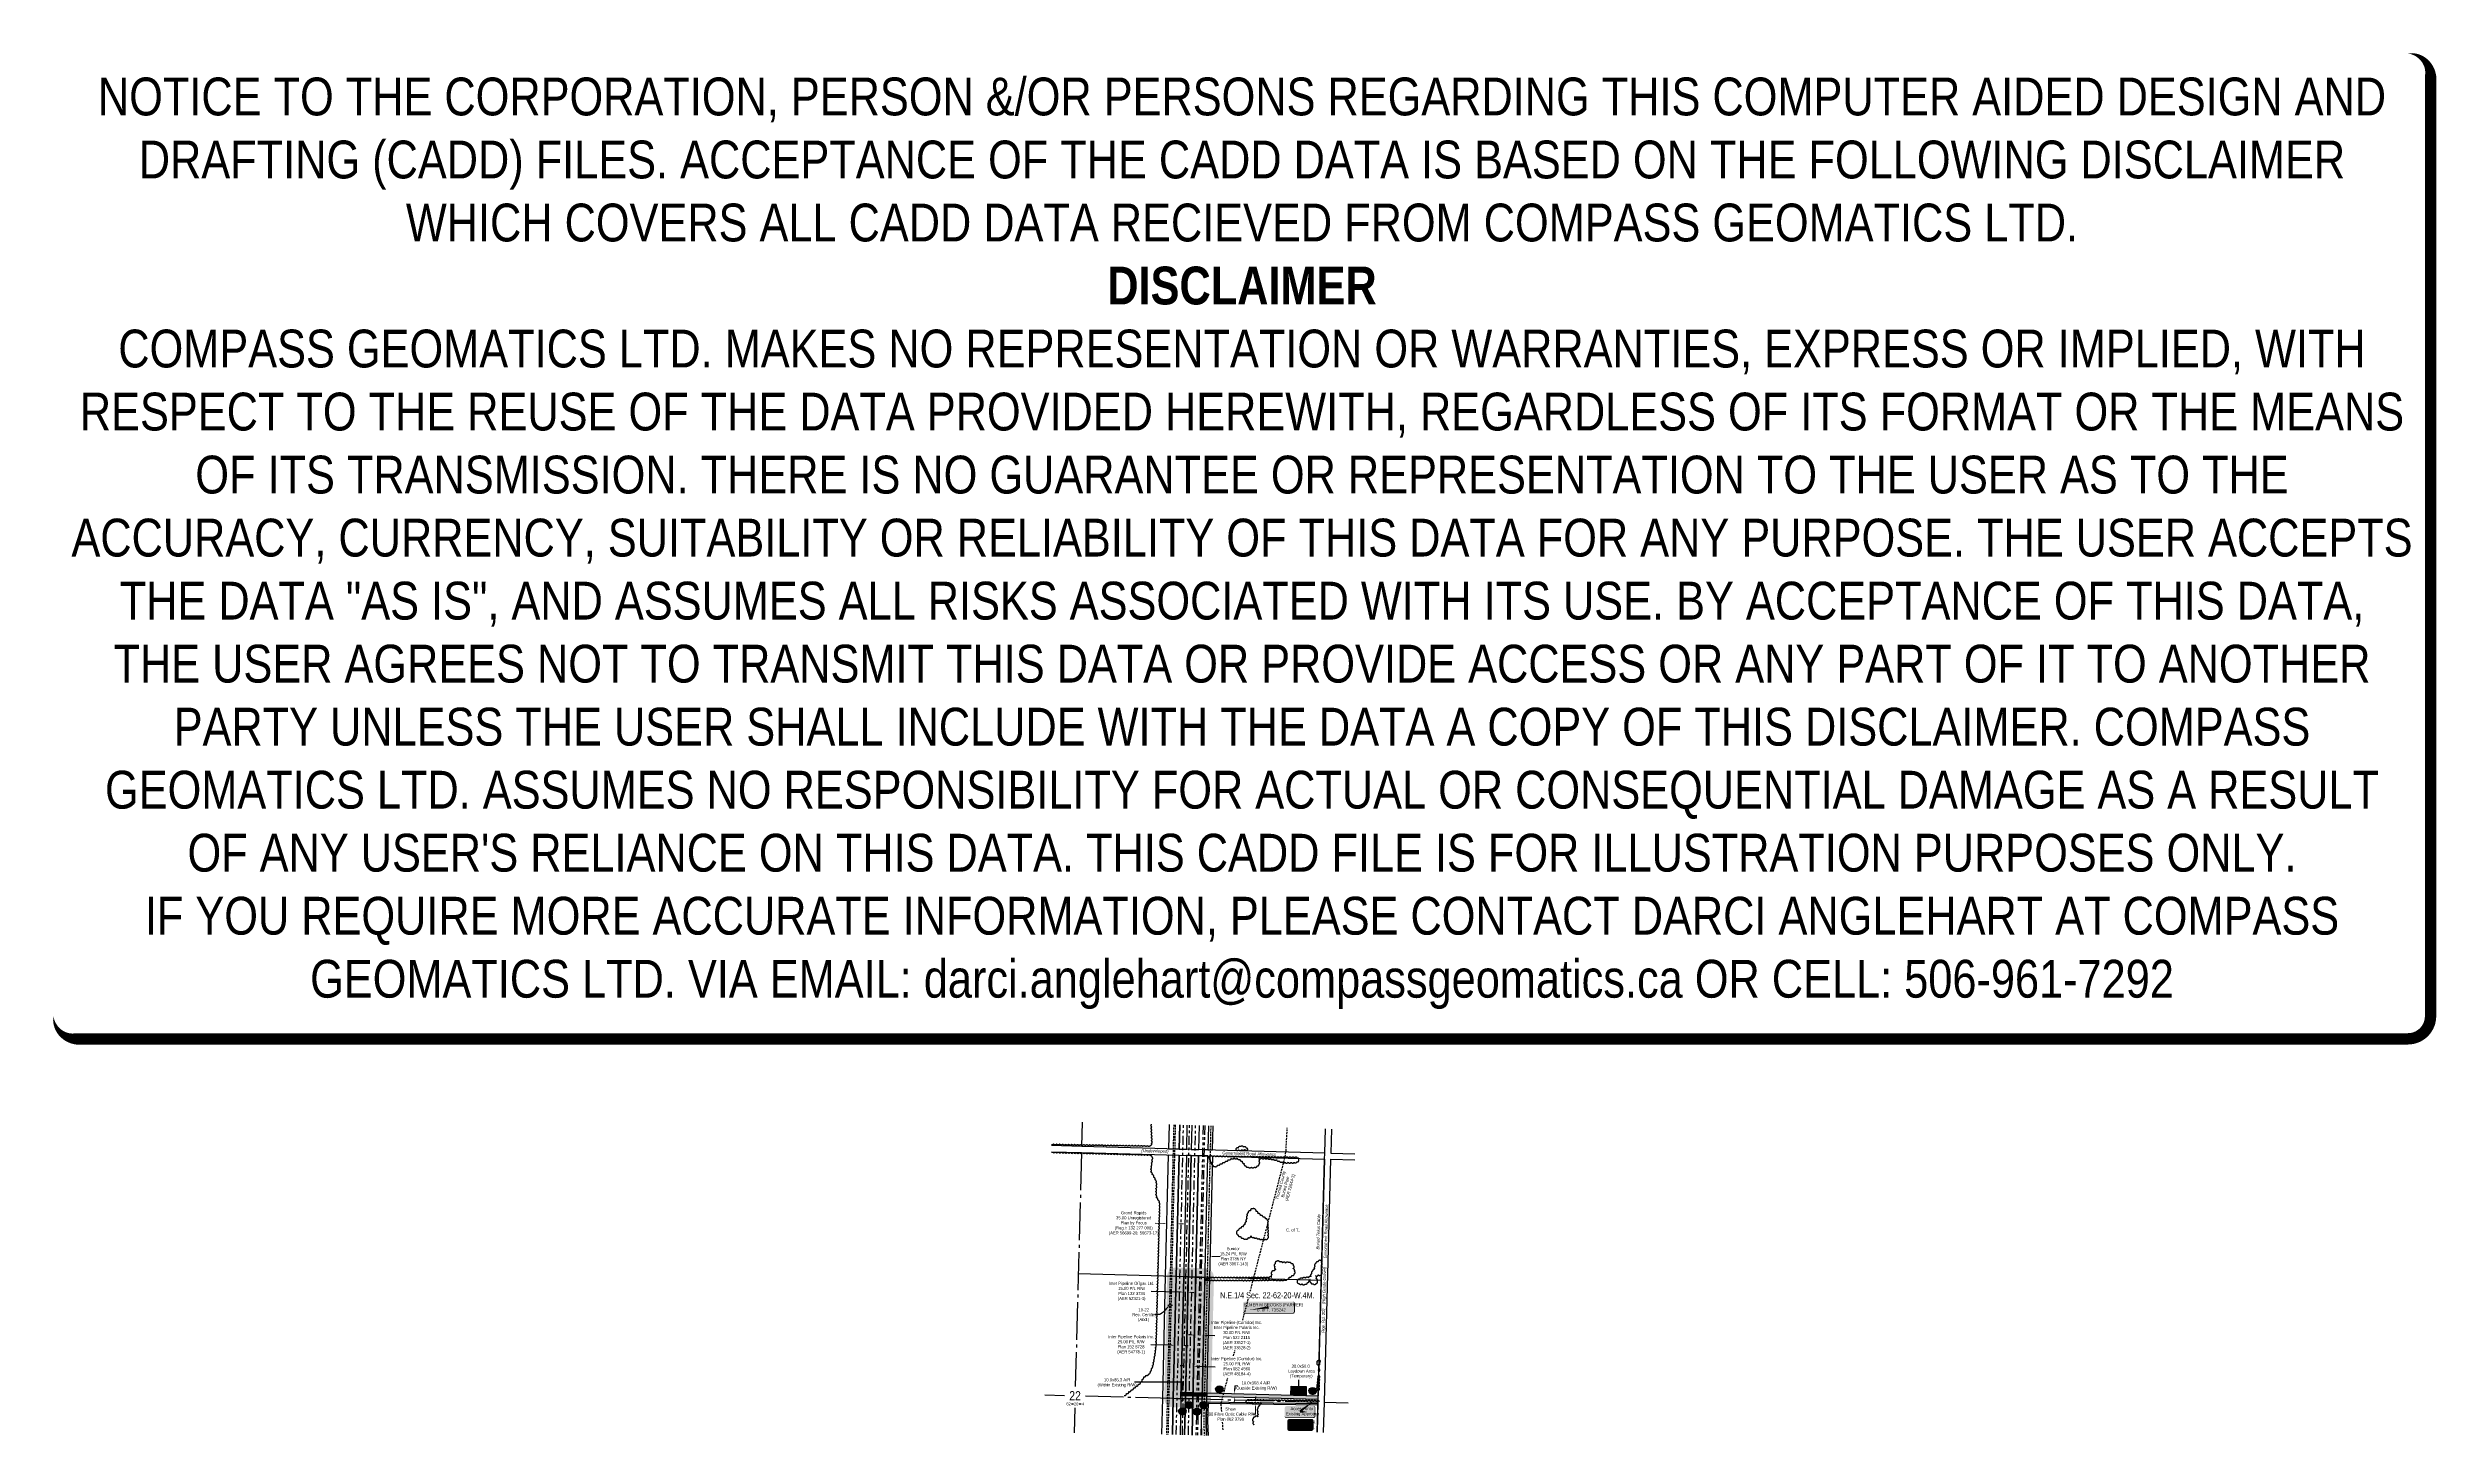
# Model space of a CAD drawing. Extents: x 372328 to 380224, y 6027017 to 6031608.
import ezdxf
from ezdxf.enums import TextEntityAlignment as Align

# ---------------------------------------------------------------- set-up
doc = ezdxf.new("R2010")
doc.units = 0
doc.header["$LTSCALE"] = 5
doc.header["$PDSIZE"] = 0.5
for name, pattern in [('0', [1, 1, 0]), ('foc-DRILLPATH', [14.75, 6, -1.75, 1.75, -1.75, 1.75, -1.75]), ('foc-QUARTERLINE', [33, 25, -3, 2, -3]), ('UG_PIPE', [1.875, 1.25, -0.625])]:
    doc.linetypes.add(name, pattern=pattern)
doc.layers.get('Defpoints').update_dxf_attribs({"color": 9})
for name, color, linetype in [('10', 1, 'Continuous'), ('9', 3, 'Continuous'), ('AS-PIPE-UG', 44, 'UG_PIPE'), ('AS-PIPE-UG-T', 44, 'Continuous'), ('AS-TELUS', 224, 'foc-TEL'), ('C-SYMBOL', 7, 'Continuous'), ('CG-NOTES', 7, 'Continuous'), ('DETAIL-T', 7, 'Continuous'), ('F-RW', 190, 'Continuous'), ('F-WS-S', 8, 'Continuous'), ('L-ROAD-T', 7, 'Continuous'), ('L-SEC', 7, 'Continuous'), ('L-SECLBL', 7, 'Continuous'), ('L-SECQ', 8, 'foc-QUARTERLINE'), ('L-TITLEDB', 4, 'Continuous'), ('L-TITLEDB-T', 4, 'Continuous'), ('P-BUFFER-H 30m', 51, 'Continuous'), ('P-CROSSINGS', 250, 'Continuous'), ('P-PDRILLPATH', 12, 'foc-DRILLPATH'), ('P-PROPOSED', 10, 'Continuous'), ('P-PROPOSED-T', 10, 'Continuous'), ('P-TEMP-BLUE', 146, 'Continuous'), ('P-TEMP-BLUE-T', 146, 'Continuous'), ('P-TEMP-H', 41, 'Continuous'), ('P-TEMP_WORKSPACE', 46, 'Continuous'), ('T-BUSH', 110, '0')]:
    doc.layers.add(name, color=color, linetype=linetype)
doc.layers.add('DISCLAIMER', color=7, linetype='Continuous', plot=False)
for name, color, linetype, lineweight in [('F-RW-T', 190, 'Continuous', 9), ('F-WS-T', 190, 'Continuous', 9), ('P-TEMP-T', 46, 'Continuous', 18), ('T-TEXT', 48, 'Continuous', 18)]:
    doc.layers.add(name, color=color, linetype=linetype, lineweight=lineweight)
for name, color, linetype, true_color in [('P-REPAIR-BLUE-H', 7, 'Continuous', 0xa0d6fd), ('P-REPAIR-BROWN-H', 7, 'Continuous', 0xe7d5cf), ('P-REPAIR-GREEN-H', 7, 'Continuous', 0xd9ffb3), ('P-REPAIR-PURPLE-H', 7, 'Continuous', 0xeeddfd), ('P-TEMP-BLUE-H', 7, 'Continuous', 0x99e6ff)]:
    doc.layers.add(name, color=color, linetype=linetype, true_color=true_color)
doc.styles.add('175L', font='ARIALN.TTF', dxfattribs={"height": 20})
doc.styles.add('80', font='ARIALN.TTF', dxfattribs={"height": 10})
doc.styles.add('80CG', font='ARIALN.TTF', dxfattribs={"height": 10})
doc.styles.add('80L', font='ARIALN.TTF', dxfattribs={"height": 10})
doc.styles.add('80LS', font='ARIALNI.TTF', dxfattribs={"height": 10})
doc.styles.add('Crossing', font='ARIALN.TTF', dxfattribs={"height": 10})
doc.styles.add('foc-LtypeFont', font='ARIALN.TTF', dxfattribs={"height": 7.35})
doc.styles.add('SIMPLEX', font='ARIALN.TTF')
doc.linetypes.add('foc-TEL', pattern='A,2,-1,["T",foc-LtypeFont,S=0.2,R=0,X=-0.425,Y=-0.75],-1.24,8', length=12.24)
doc.linetypes.add('foc-TEL-NOLINE', pattern='A,0,-2,["T",foc-LtypeFont,S=0.2,R=0,X=-0.425,Y=-0.75],-10.24', length=12.24)
doc.dimstyles.new('Compass 5 000', dxfattribs={"dimscale": 5, "dimtxt": 9, "dimasz": 2, "dimexe": 0.2, "dimexo": 0.0625, "dimgap": 0.5, "dimtad": 0, "dimtih": 1, "dimtoh": 1, "dimzin": 0, "dimdsep": 46, "dimtxsty": '80CG', "dimcen": 0.1, "dimse1": 1, "dimse2": 1, "dimclrd": 256, "dimclrt": 256, "dimaunit": 1, "dimadec": 4, "dimazin": 0, "dimtfac": 0.06, "dimtofl": 0, "dimtmove": 0, "dimatfit": 1, "dimfxl": 0.2, "dimtolj": 1, "dimtzin": 0, "dimlwd": -1, "dimarcsym": 0})

# ---------------------------------------------------------------- blocks, each defined once
blk = doc.blocks.new('L-SECLBL')
at = {"layer": '9', "color": 7}
for p, q in [((-5.1, -27.8), (-12.3, -27.8)), ((20.7, -27.8), (13.5, -27.8))]:
    blk.add_line(p, q, dxfattribs=at)
at = {"layer": '10', "color": 2, "style": 'SIMPLEX'}
blk.add_attdef('SEC', text='', height=30, dxfattribs=at).set_placement((0, 0), align=Align.MIDDLE)
at = {"layer": '10', "color": 5, "style": '80L'}
blk.add_attdef('TWP', text='', height=9.5, dxfattribs=at).set_placement((-14.4, -27.4), align=Align.MIDDLE_RIGHT)
blk.add_attdef('RGE', text='', height=9.5, dxfattribs=at).set_placement((3.6, -27.4), align=Align.MIDDLE_CENTER)
blk.add_attdef('MER', text='', height=9.5, dxfattribs=at).set_placement((23.2, -27.4), align=Align.MIDDLE_LEFT)
blk = doc.blocks.new('*U423')
h = blk.add_hatch(color=59)
edge = h.paths.add_edge_path()
edge.add_line((-79, -20), (79, -20))
edge.add_arc((79, -14), 6, 270, 360)
edge.add_line((85, -14), (85, 12.5))
edge.add_arc((79, 12.5), 6, 0, 90)
edge.add_line((79, 18.5), (-79, 18.5))
edge.add_arc((-79, 12.5), 6, 90, 180)
edge.add_line((-85, 12.5), (-85, -14))
edge.add_arc((-79, -14), 6, 180, 270)
at = {"color": 1, "flags": 128}
blk.add_lwpolyline([(-79, -20, 3, 3, 0), (79, -20, 3, 3, 0.414214), (85, -14, 3, 3, 0), (85, 12.5, 3, 0, 0.414214), (79, 18.5, 0, 0, 0), (-79, 18.5, 0, 0, 0.414214), (-85, 12.5, 0, 0, 0), (-85, -14, 0, 3, 0.414214)], format="xyseb", close=True, dxfattribs=at)
blk.add_lwpolyline([(-66.8, -9.3, 0, 7.5, 0), (0, 0, 0, 0, 0)], format="xyseb", dxfattribs=at)
at = {"color": 1, "style": '80'}
blk.add_attdef('ENTER_TEXT_001', (-36, -5), '', height=10, dxfattribs=at)
blk = doc.blocks.new('*D424')
at = {"layer": 'Defpoints', "color": 0, "transparency": 16777216}
for p in [(376300.8, 6027123.3), (376300.9, 6027128.3), (376320.9, 6027123)]:
    blk.add_point(p, dxfattribs=at)
at = {"layer": 'F-RW-T', "transparency": 16777216}
for p, q in [((376321.1, 6027138), (376321.3, 6027148)), ((376320.4, 6027090), (376310.4, 6027090)), ((376320.8, 6027113), (376320.4, 6027090))]:
    blk.add_line(p, q, dxfattribs=at)
for points in [[(376319.5, 6027138), (376322.8, 6027138), (376321, 6027128)], [(376319.1, 6027113), (376322.4, 6027113), (376320.9, 6027123)]]:
    blk.add_solid(points, dxfattribs=at)
at = {"layer": 'F-RW-T', "transparency": 16777216, "insert": (376238.2, 6027090), "char_height": 10, "attachment_point": 5, "style": '80CG'}
blk.add_mtext('\\A1;Shaw\\P5.00 Fibre Optic Cable R/W\\PPlan 002 3799', dxfattribs=at)
blk = doc.blocks.new('*D425')
at = {"layer": 'Defpoints', "color": 0, "transparency": 16777216}
for p in [(376093.3, 6027334.1), (376118.3, 6027333.5), (376091.3, 6027248.8)]:
    blk.add_point(p, dxfattribs=at)
at = {"layer": 'P-PROPOSED-T', "color": 240, "transparency": 16777216}
for p, q in [((376081.3, 6027249.1), (376071.3, 6027249.3)), ((376126.3, 6027248), (376187.1, 6027246.6))]:
    blk.add_line(p, q, dxfattribs=at)
for points in [[(376081.4, 6027250.7), (376081.3, 6027247.4), (376091.3, 6027248.8)], [(376126.3, 6027249.7), (376126.3, 6027246.4), (376116.3, 6027248.3)]]:
    blk.add_solid(points, dxfattribs=at)
at = {"layer": 'P-PROPOSED-T', "color": 240, "transparency": 16777216, "insert": (376258.9, 6027246.6), "char_height": 10, "attachment_point": 5, "style": '80CG'}
blk.add_mtext('\\A1;Inter Pipeline (Corridor) Inc.\\P25.00 P/L R/W\\PPlan 082 4560\\P(AER 48184-4)', dxfattribs=at)
blk = doc.blocks.new('*D426')
at = {"layer": 'Defpoints', "color": 0, "transparency": 16777216}
for p in [(376128.5, 6027769.6), (376158.5, 6027768.9), (376148.7, 6027350.6)]:
    blk.add_point(p, dxfattribs=at)
at = {"layer": 'P-PROPOSED-T', "color": 240, "transparency": 16777216}
for p, q in [((376108.7, 6027351.5), (376098.7, 6027351.7)), ((376158.7, 6027350.3), (376186.5, 6027349.7))]:
    blk.add_line(p, q, dxfattribs=at)
for points in [[(376108.8, 6027353.2), (376108.7, 6027349.8), (376118.7, 6027351.3)], [(376158.7, 6027352), (376158.7, 6027348.7), (376148.7, 6027350.6)]]:
    blk.add_solid(points, dxfattribs=at)
at = {"layer": 'P-PROPOSED-T', "color": 240, "transparency": 16777216, "insert": (376258.3, 6027349.7), "char_height": 10, "attachment_point": 5, "style": '80CG'}
blk.add_mtext('\\A1;Inter Pipeline (Corridor) Inc.\\PInter Pipeline Polaris Inc.\\P30.00 P/L R/W\\PPlan 022 2115\\P(AER 33527-1)\\P(AER 33528-2)', dxfattribs=at)
blk = doc.blocks.new('*D427')
at = {"layer": 'Defpoints', "color": 0, "transparency": 16777216}
for p in [(376156.8, 6027693.8), (376171.8, 6027693.4), (376169.8, 6027611.3)]:
    blk.add_point(p, dxfattribs=at)
at = {"layer": 'F-RW-T', "transparency": 16777216}
for p, q in [((376144.8, 6027611.8), (376134.8, 6027612.1)), ((376179.8, 6027611), (376204, 6027610.4))]:
    blk.add_line(p, q, dxfattribs=at)
for points in [[(376144.9, 6027613.5), (376144.8, 6027610.2), (376154.8, 6027611.6)], [(376179.9, 6027612.7), (376179.8, 6027609.3), (376169.8, 6027611.3)]]:
    blk.add_solid(points, dxfattribs=at)
at = {"layer": 'F-RW-T', "transparency": 16777216, "insert": (376247.2, 6027610.4), "char_height": 10, "width": 482.032, "attachment_point": 5, "style": '80CG'}
blk.add_mtext('\\A1;Suncor\\P15.24 P/L R/W\\PPlan 3786 NY\\P(AER 3907-143)', dxfattribs=at)
blk = doc.blocks.new('*D428')
at = {"layer": 'Defpoints', "color": 0, "transparency": 16777216}
for p in [(376054.3, 6027375.9), (376079.3, 6027375.3), (376052.9, 6027317.4)]:
    blk.add_point(p, dxfattribs=at)
at = {"layer": 'P-PROPOSED-T', "color": 240, "transparency": 16777216}
for p, q in [((376042.9, 6027317.6), (375974.1, 6027319.3)), ((376087.9, 6027316.6), (376097.9, 6027316.3))]:
    blk.add_line(p, q, dxfattribs=at)
for points in [[(376043, 6027319.3), (376042.9, 6027316), (376052.9, 6027317.4)], [(376087.9, 6027318.2), (376087.9, 6027314.9), (376077.9, 6027316.8)]]:
    blk.add_solid(points, dxfattribs=at)
at = {"layer": 'P-PROPOSED-T', "color": 240, "transparency": 16777216, "insert": (375909.3, 6027319.3), "char_height": 10, "attachment_point": 5, "style": '80CG'}
blk.add_mtext('\\A1;Inter Pipeline Polaris Inc.\\P25.00 P/L R/W\\PPlan 152 5728\\P(AER 54778-1)', dxfattribs=at)
blk = doc.blocks.new('*D429')
at = {"layer": 'Defpoints', "color": 0, "transparency": 16777216}
for p in [(376082.1, 6027493.2), (376080.9, 6027443.5), (376095.9, 6027443.2)]:
    blk.add_point(p, dxfattribs=at)
at = {"layer": 'P-PROPOSED-T', "color": 240, "transparency": 16777216}
for p, q in [((376072.1, 6027493.4), (375975.6, 6027495.7)), ((376107, 6027492.6), (376117, 6027492.4))]:
    blk.add_line(p, q, dxfattribs=at)
for points in [[(376072.1, 6027495.1), (376072, 6027491.8), (376082.1, 6027493.2)], [(376107.1, 6027494.3), (376107, 6027491), (376097, 6027492.9)]]:
    blk.add_solid(points, dxfattribs=at)
at = {"layer": 'P-PROPOSED-T', "color": 240, "transparency": 16777216, "insert": (375911, 6027495.7), "char_height": 10, "attachment_point": 5, "style": '80CG'}
blk.add_mtext('\\A1;Inter Pipeline Offgas Ltd.\\P15.00 P/L R/W\\PPlan 132 3734\\P(AER 52321-3)', dxfattribs=at)
blk = doc.blocks.new('*D430')
at = {"layer": 'Defpoints', "color": 0, "transparency": 16777216}
for p in [(376027.4, 6027719.9), (376026, 6027659), (376060.9, 6027658.2)]:
    blk.add_point(p, dxfattribs=at)
at = {"layer": 'F-RW-T', "transparency": 16777216}
for p, q in [((376017.4, 6027720.1), (375988.4, 6027720.8)), ((376072.4, 6027718.8), (376082.4, 6027718.6))]:
    blk.add_line(p, q, dxfattribs=at)
for points in [[(376017.4, 6027721.8), (376017.3, 6027718.5), (376027.4, 6027719.9)], [(376072.4, 6027720.5), (376072.3, 6027717.2), (376062.4, 6027719.1)]]:
    blk.add_solid(points, dxfattribs=at)
at = {"layer": 'F-RW-T', "transparency": 16777216, "insert": (375917.8, 6027720.8), "char_height": 10, "attachment_point": 5, "style": '80CG'}
blk.add_mtext('\\A1;Grand Rapids\\P35.00 Unregistered\\PPlan by Focus\\P(Reg.# 132 277 008)\\P(AER 56699-20, 56673-17)', dxfattribs=at)
blk = doc.blocks.new('GABD')
for p, q in [((-0.8, 0), (-1.6, 0)), ((0, 0.8), (0, 1.6)), ((1.6, 0), (0.8, 0)), ((0, -0.8), (0, -1.6))]:
    blk.add_line(p, q)
blk.add_circle((0, 0), 0.8)
blk = doc.blocks.new('*U435')
h = blk.add_hatch(color=254)
edge = h.paths.add_edge_path()
edge.add_line((-36.5, -20), (36.5, -20))
edge.add_arc((36.5, -14), 6, 270, 360)
edge.add_line((42.5, -14), (42.5, 12.5))
edge.add_arc((36.5, 12.5), 6, 0, 90)
edge.add_line((36.5, 18.5), (-36.5, 18.5))
edge.add_arc((-36.5, 12.5), 6, 90, 180)
edge.add_line((-42.5, 12.5), (-42.5, -14))
edge.add_arc((-36.5, -14), 6, 180, 270)
at = {"color": 1, "flags": 128}
blk.add_lwpolyline([(-36.5, -20, 3, 3, 0), (36.5, -20, 3, 3, 0.414214), (42.5, -14, 3, 3, 0), (42.5, 12.5, 3, 0, 0.414214), (36.5, 18.5, 0, 0, 0), (-36.5, 18.5, 0, 0, 0.414214), (-42.5, 12.5, 0, 0, 0), (-42.5, -14, 0, 3, 0.414214)], format="xyseb", close=True, dxfattribs=at)
blk.add_lwpolyline([(-36.7, -3.2, 0, 10, 0), (0, 0, 5, 5, 0)], format="xyseb", dxfattribs=at)
at = {"color": 1, "style": '80'}
blk.add_attdef('ENTER_TEXT_001', (-36, -5), '', height=10, dxfattribs=at)
blk = doc.blocks.new('*U436')
h = blk.add_hatch(color=255)
edge = h.paths.add_edge_path()
edge.add_line((-44, -20), (44, -20))
edge.add_arc((44, -14), 6, 270, 360)
edge.add_line((50, -14), (50, 12.5))
edge.add_arc((44, 12.5), 6, 0, 90)
edge.add_line((44, 18.5), (-44, 18.5))
edge.add_arc((-44, 12.5), 6, 90, 180)
edge.add_line((-50, 12.5), (-50, -14))
edge.add_arc((-44, -14), 6, 180, 270)
at = {"color": 1, "flags": 128}
blk.add_lwpolyline([(-44, -20, 3, 3, 0), (44, -20, 3, 3, 0.414214), (50, -14, 3, 3, 0), (50, 12.5, 3, 0, 0.414214), (44, 18.5, 0, 0, 0), (-44, 18.5, 0, 0, 0.414214), (-50, 12.5, 0, 0, 0), (-50, -14, 0, 3, 0.414214)], format="xyseb", close=True, dxfattribs=at)
for points in [[(60.1, 46.5, 0, 7.5, 0), (0, 0, 0, 0, 0)], [(26, -1.6, 0, 7.5, 0), (0, 0, 0, 0, 0)]]:
    blk.add_lwpolyline(points, format="xyseb", dxfattribs=at)
at = {"color": 1, "style": '80'}
blk.add_attdef('ENTER_TEXT_001', (-26.8, -4.9), '', height=10, dxfattribs=at)
blk = doc.blocks.new('*D437')
at = {"layer": 'Defpoints', "color": 0, "transparency": 16777216}
for p in [(376251.3, 6027156.9), (376359.4, 6027144), (376359.6, 6027154)]:
    blk.add_point(p, dxfattribs=at)
at = {"layer": 'P-TEMP-T', "transparency": 16777216}
for p, q in [((376250.7, 6027136.9), (376250.5, 6027126.9)), ((376251.5, 6027166.9), (376252, 6027183)), ((376252, 6027183), (376262, 6027183))]:
    blk.add_line(p, q, dxfattribs=at)
for points in [[(376249.1, 6027136.9), (376252.4, 6027136.8), (376251, 6027146.9)], [(376249.9, 6027166.9), (376253.2, 6027166.8), (376251.3, 6027156.9)]]:
    blk.add_solid(points, dxfattribs=at)
at = {"layer": 'P-TEMP-T', "transparency": 16777216, "insert": (376321.7, 6027183), "char_height": 10, "attachment_point": 5, "style": '80CG'}
blk.add_mtext('\\A1;10.0x368.4 A/R\\P(Outside Existing R/W)', dxfattribs=at)
blk = doc.blocks.new('xing2')
h = blk.add_hatch(color=50)
h.dxf.hatch_style = 1
edge = h.paths.add_edge_path()
edge.add_ellipse((0, 0), major_axis=(-12.5, 0), ratio=0.816297, start_angle=0, end_angle=360)
h = blk.add_hatch(color=250)
h.dxf.hatch_style = 1
edge = h.paths.add_edge_path()
edge.add_ellipse((0, -2), major_axis=(-12.5, 0), ratio=0.816297, start_angle=0, end_angle=180)
edge.add_line((12.5, -2), (12.5, 0))
edge.add_ellipse((0, 0), major_axis=(-12.5, 0), ratio=0.816297, start_angle=0, end_angle=180, ccw=False)
edge.add_line((-12.5, 0), (-12.5, -2))
at = {"color": 250}
blk.add_ellipse((0, 0), major_axis=(-12.5, 0), ratio=0.816297, dxfattribs=at)
blk.add_ellipse((0, -2), major_axis=(-12.5, 0), ratio=0.816297, start_param=0, end_param=3.141593, dxfattribs=at)
at = {"color": 250, "style": 'Crossing'}
blk.add_attdef('CROSSING', text='', height=9, dxfattribs=at).set_placement((0.1, 0), align=Align.MIDDLE_CENTER)
at = {"color": 250, "style": 'Crossing', "flags": 1}
for tag, p in [('DESCRIPTION', (0.1, -25.8)), ('LOCATION', (0.1, -39.3)), ('DWG_REF', (0.1, -52.8)), ('OWNER', (0.1, -12.5))]:
    blk.add_attdef(tag, text='', height=9, dxfattribs=at).set_placement(p, align=Align.MIDDLE_CENTER)
blk = doc.blocks.new('Disclaimer_Legal')
at = {"layer": 'DISCLAIMER', "color": 254, "flags": 128}
blk.add_lwpolyline([(-3612.9, -1104.6, 37.5, 37.5, 0), (4096.1, -1104.6, 37.5, 37.5, 0.414214), (4171.1, -1029.6, 37.5, 37.5, 0), (4171.1, 2078.7, 37.5, 0, 0.414214), (4096.1, 2153.7, 0, 0, 0), (-3612.9, 2153.7, 0, 0, 0.414214), (-3687.9, 2078.7, 0, 0, 0), (-3687.9, -1029.6, 0, 37.5, 0.414214)], format="xyseb", close=True, dxfattribs=at)
at = {"layer": 'DISCLAIMER', "color": 254, "insert": (241.6, 533.9), "char_height": 125, "width": 7717.568, "attachment_point": 5, "style": '80'}
blk.add_mtext('NOTICE TO THE CORPORATION, PERSON &/OR PERSONS REGARDING THIS COMPUTER AIDED DESIGN AND DRAFTING (CADD) FILES. ACCEPTANCE OF THE CADD DATA IS BASED ON THE FOLLOWING DISCLAIMER WHICH COVERS ALL CADD DATA RECIEVED FROM COMPASS GEOMATICS LTD.\\P{\\fArial Narrow|b1|i0|c0|p34;DISCLAIMER}\\PCOMPASS GEOMATICS LTD. MAKES NO REPRESENTATION OR WARRANTIES, EXPRESS OR IMPLIED, WITH RESPECT TO THE REUSE OF THE DATA PROVIDED HEREWITH, REGARDLESS OF ITS FORMAT OR THE MEANS OF ITS TRANSMISSION. THERE IS NO GUARANTEE OR REPRESENTATION TO THE USER AS TO THE ACCURACY, CURRENCY, SUITABILITY OR RELIABILITY OF THIS DATA FOR ANY PURPOSE. THE USER ACCEPTS THE DATA "AS IS", AND ASSUMES ALL RISKS ASSOCIATED WITH ITS USE. BY ACCEPTANCE OF THIS DATA, THE USER AGREES NOT TO TRANSMIT THIS DATA OR PROVIDE ACCESS OR ANY PART OF IT TO ANOTHER PARTY UNLESS THE USER SHALL INCLUDE WITH THE DATA A COPY OF THIS DISCLAIMER. COMPASS GEOMATICS LTD. ASSUMES NO RESPONSIBILITY FOR ACTUAL OR CONSEQUENTIAL DAMAGE AS A RESULT OF ANY USER\'S RELIANCE ON THIS DATA. THIS CADD FILE IS FOR ILLUSTRATION PURPOSES ONLY.\\PIF YOU REQUIRE MORE ACCURATE INFORMATION, PLEASE CONTACT DARCI ANGLEHART AT COMPASS GEOMATICS LTD. VIA EMAIL: darci.anglehart@compassgeomatics.ca OR CELL: 506-961-7292', dxfattribs=at)

msp = doc.modelspace()

# ---------------------------------------------------------------- hatches: boundary and pattern name
at = {"layer": 'P-BUFFER-H 30m'}
h = msp.add_hatch(color=256, dxfattribs=at)
h.dxf.hatch_style = 1
edge = h.paths.add_edge_path()
edge.add_line((376142.949, 6027109.729), (376048.012, 6027112.247))
edge.add_arc((376048.807, 6027142.227), 29.99, 178.6538183, 268.4810511, ccw=False)
edge.add_line((376018.825, 6027142.931), (376028.28, 6027545.289))
edge.add_arc((376058.262, 6027544.584), 29.99, 88.4659978, 178.6538183, ccw=False)
edge.add_line((376059.065, 6027574.564), (376154.001, 6027572.022))
edge.add_arc((376153.198, 6027542.042), 29.99, -1.3460826, 88.4659978, ccw=False)
edge.add_line((376183.18, 6027541.337), (376173.726, 6027139.005))
edge.add_arc((376143.744, 6027139.709), 29.99, 268.4810511, 358.6539174, ccw=False)
at = {"layer": 'P-REPAIR-BLUE-H'}
h = msp.add_hatch(color=256, dxfattribs=at)
h.dxf.hatch_style = 1
h.paths.add_polyline_path([(376123.218, 6027542.845), (376153.198, 6027542.042), (376143.744, 6027139.709), (376113.764, 6027140.504)])
at = {"layer": 'P-REPAIR-BROWN-H'}
h = msp.add_hatch(color=256, dxfattribs=at)
h.dxf.hatch_style = 1
h.paths.add_polyline_path([(376073.79, 6027141.564), (376083.245, 6027543.915), (376058.262, 6027544.584), (376048.807, 6027142.227)])
at = {"layer": 'P-REPAIR-GREEN-H'}
h = msp.add_hatch(color=256, dxfattribs=at)
h.dxf.hatch_style = 1
h.paths.add_polyline_path([(376088.781, 6027141.167), (376098.235, 6027543.514), (376083.245, 6027543.915), (376073.79, 6027141.564)])
at = {"layer": 'P-REPAIR-PURPLE-H'}
h = msp.add_hatch(color=256, dxfattribs=at)
h.dxf.hatch_style = 1
h.paths.add_polyline_path([(376123.218, 6027542.845), (376113.764, 6027140.504), (376088.781, 6027141.167), (376098.235, 6027543.514)])
at = {"layer": 'P-TEMP-BLUE-H'}
msp.add_hatch(color=256, dxfattribs=at).paths.add_polyline_path([(376074.025, 6027151.558), (376159.22, 6027149.299), (376159.455, 6027159.293), (376074.26, 6027161.552)])
at = {"layer": 'P-TEMP-H'}
h = msp.add_hatch(color=256, dxfattribs=at)
h.dxf.hatch_style = 1
h.paths.add_polyline_path([(376159.22, 6027149.299), (376527.314, 6027139.538), (376527.579, 6027149.532), (376159.455, 6027159.293)])
h = msp.add_hatch(color=256, dxfattribs=at)
h.dxf.hatch_style = 1
h.paths.add_polyline_path([(376438.434, 6027181.896), (376488.401, 6027180.572), (376487.606, 6027150.592), (376437.639, 6027151.917)])

# ---------------------------------------------------------------- linework, layer by layer
at = {"layer": 'AS-PIPE-UG', "flags": 128}
for points in [[(376050.198, 6028046.503), (376047.709, 6027946.534), (376028.816, 6027142.579), (376026.223, 6027022.833)], [(376055.195, 6028046.379), (376052.706, 6027946.413), (376033.813, 6027142.467), (376031.22, 6027022.701)], [(376172.644, 6028043.193), (376170.748, 6027963.384), (376170.007, 6027943.285), (376151.128, 6027139.919), (376149.533, 6027066.239), (376150.85, 6027019.548)], [(376303.339, 6027496.17), (376418.613, 6027939.943), (376421.314, 6027956.406), (376425.546, 6028036.342)], [(376278.417, 6027400.227), (376296.379, 6027469.375)], [(376247.768, 6027282.239), (376252.631, 6027300.957)], [(376208.896, 6027098.334), (376206.848, 6027124.708), (376228.996, 6027209.969)], [(376213.589, 6027037.895), (376211.641, 6027062.98)]]:
    msp.add_lwpolyline(points, dxfattribs=at)
at = {"layer": 'AS-TELUS', "linetype": 'foc-TEL-NOLINE', "flags": 128}
msp.add_lwpolyline([(376524.312, 6027029.703), (376548.917, 6027932.939), (376549.465, 6027953.042), (376551.641, 6028032.913)], dxfattribs=at)
at = {"layer": 'F-RW', "flags": 128}
for points in [[(376035.209, 6028046.957), (376033.321, 6027967.089), (376068.298, 6027966.152), (376070.185, 6028046.006)], [(376070.185, 6028046.006), (376068.298, 6027966.152), (376093.281, 6027965.471), (376095.168, 6028045.326)], [(376110.068, 6028044.921), (376108.17, 6027965.066), (376093.281, 6027965.471), (376095.168, 6028045.326)], [(376110.068, 6028044.921), (376108.17, 6027965.066), (376133.153, 6027964.385), (376135.05, 6028044.242)], [(376165.03, 6028043.426), (376163.132, 6027963.568), (376133.153, 6027964.385), (376135.05, 6028044.242)], [(376165.03, 6028043.426), (376163.132, 6027963.568), (376178.602, 6027963.147), (376180.499, 6028043.007)], [(376011.233, 6027023.228), (376013.825, 6027142.918), (376023.283, 6027545.406), (376032.72, 6027946.984), (376032.721, 6027947.003), (376067.696, 6027946.05), (376058.262, 6027544.584), (376048.805, 6027142.128), (376046.21, 6027022.306)], [(376046.21, 6027022.306), (376048.805, 6027142.128), (376067.696, 6027946.05), (376092.679, 6027945.369), (376073.79, 6027141.564), (376071.194, 6027021.648)], [(376086.184, 6027021.253), (376088.784, 6027141.327), (376107.669, 6027944.961), (376092.679, 6027945.369), (376073.79, 6027141.564), (376071.194, 6027021.648)], [(376111.168, 6027020.594), (376113.77, 6027140.763), (376132.652, 6027944.28), (376107.669, 6027944.961), (376088.784, 6027141.327), (376086.184, 6027021.253)], [(376141.148, 6027019.804), (376143.752, 6027140.086), (376162.631, 6027943.464), (376132.652, 6027944.28), (376113.77, 6027140.763), (376111.168, 6027020.594)], [(376143.464, 6027019.743), (376142.153, 6027066.215), (376143.752, 6027140.086), (376162.631, 6027943.464), (376177.861, 6027943.049), (376158.985, 6027139.305), (376158.782, 6027130.432), (376157.393, 6027066.265), (376158.716, 6027019.354)], [(376158.716, 6027019.354), (376157.393, 6027066.265), (376158.782, 6027130.432), (376526.572, 6027124.876), (376526.435, 6027119.88), (376163.672, 6027125.361), (376162.393, 6027066.281), (376163.712, 6027019.495)]]:
    msp.add_lwpolyline(points, dxfattribs=at)
at = {"layer": 'L-SEC', "flags": 128}
for points in [[(376549.465, 6027953.042), (376551.641, 6028032.913)], [(376571.744, 6028032.367), (376569.569, 6027952.535)], [(375645.711, 6027957.527), (375745.644, 6027954.825)], [(375746.189, 6027974.929), (375646.251, 6027977.631)], [(375745.644, 6027954.825), (376548.917, 6027932.939)], [(376549.465, 6027953.042), (375746.189, 6027974.929)], [(376548.917, 6027932.939), (376527.049, 6027129.545)], [(376569.021, 6027932.431), (376547.153, 6027129.014)], [(376569.021, 6027932.431), (376648.864, 6027930.416)], [(376569.569, 6027952.535), (376649.412, 6027950.52)], [(376527.049, 6027129.545), (376524.312, 6027029.703)], [(376547.153, 6027129.014), (376544.416, 6027029.173)]]:
    msp.add_lwpolyline(points, dxfattribs=at)
at = {"layer": 'L-SECQ', "flags": 128}
for points in [[(375746.189, 6027974.929), (375748.354, 6028054.757)], [(375745.644, 6027954.825), (375724.855, 6027180.819)], [(375624.123, 6027153.488), (375689.565, 6027151.753)], [(375758.801, 6027149.917), (376527.049, 6027129.545)], [(375722.977, 6027110.867), (375720.735, 6027027.4)], [(376547.153, 6027129.014), (376626.981, 6027126.907)]]:
    msp.add_lwpolyline(points, dxfattribs=at)
at = {"layer": 'L-TITLEDB', "flags": 128}
msp.add_lwpolyline([(376538.003, 6027531.737), (375734.86, 6027553.245)], dxfattribs=at)
at = {"layer": 'P-PDRILLPATH', "flags": 128}
for points in [[(376058.702, 6027021.977), (376061.3, 6027141.947), (376070.75, 6027544.078), (376080.183, 6027945.513), (376082.582, 6028045.501)], [(376078.689, 6027021.45), (376081.288, 6027141.496), (376090.738, 6027543.608), (376100.171, 6027945.044), (376102.57, 6028045.021)], [(376098.676, 6027020.923), (376101.277, 6027141.045), (376110.726, 6027543.138), (376120.159, 6027944.574), (376122.558, 6028044.541)], [(376147.54, 6028043.842), (376145.643, 6027963.994), (376145.142, 6027943.887), (376135.709, 6027542.453), (376126.254, 6027140.104), (376123.659, 6027020.265)], [(376152.537, 6028043.723), (376150.64, 6027963.872), (376150.139, 6027943.766), (376140.706, 6027542.336), (376131.251, 6027139.991), (376128.656, 6027020.133)]]:
    msp.add_lwpolyline(points, dxfattribs=at)
at = {"layer": 'P-PROPOSED', "flags": 128}
for points in [[(376073.79, 6027141.564), (376083.245, 6027543.915), (376058.262, 6027544.584), (376048.807, 6027142.227)], [(376088.781, 6027141.167), (376098.235, 6027543.514), (376083.245, 6027543.915), (376073.79, 6027141.564)], [(376123.218, 6027542.845), (376113.764, 6027140.504), (376088.781, 6027141.167), (376098.235, 6027543.514)]]:
    msp.add_lwpolyline(points, close=True, dxfattribs=at)
msp.add_lwpolyline([(376123.218, 6027542.845), (376153.198, 6027542.042), (376143.744, 6027139.709), (376113.764, 6027140.504), (376123.218, 6027542.845)], dxfattribs=at)
at = {"layer": 'P-TEMP-BLUE'}
msp.add_lwpolyline([(376074.025, 6027151.558), (376159.22, 6027149.299), (376159.455, 6027159.293), (376074.26, 6027161.552)], close=True, dxfattribs=at)
at = {"layer": 'P-TEMP-BLUE-T'}
for p, q in [((375920.844, 6027196.857), (376080.159, 6027196.857)), ((376078.689, 6027141.434), (376078.424, 6027131.441)), ((376079.484, 6027171.414), (376080.159, 6027196.857))]:
    msp.add_line(p, q, dxfattribs=at)
for points in [[(376077.024, 6027141.478), (376080.355, 6027141.39), (376078.954, 6027151.428)], [(376077.819, 6027171.458), (376081.15, 6027171.37), (376079.219, 6027161.421)]]:
    msp.add_solid(points, dxfattribs=at)
at = {"layer": 'P-TEMP_WORKSPACE'}
for points in [[(376159.22, 6027149.299), (376527.314, 6027139.538), (376527.579, 6027149.532), (376159.455, 6027159.293)], [(376438.434, 6027181.896), (376488.401, 6027180.572), (376487.606, 6027150.592), (376437.639, 6027151.917)]]:
    msp.add_lwpolyline(points, close=True, dxfattribs=at)
at = {"layer": 'T-BUSH', "flags": 128}
for points in [[(375975.812, 6028048.572, -0.21683645), (375973.417, 6028044.121, -0.52056705), (375973.808, 6028034.132, -0.52056705), (375974.199, 6028024.143, -0.52056705), (375974.59, 6028014.153, -0.52056705), (375974.981, 6028004.164, -0.52056705), (375975.372, 6027994.175, -0.52056705), (375975.763, 6027984.186, -0.52056705), (375972.887, 6027977.39, -0.52056705), (375962.891, 6027977.552, -0.52056705), (375952.896, 6027977.714, -0.52056705), (375942.9, 6027977.876, -0.52056705), (375932.905, 6027978.038, -0.52056705), (375922.909, 6027978.2, -0.52056705), (375912.914, 6027978.362, -0.52056705), (375902.918, 6027978.524, -0.52056705), (375892.923, 6027978.686, -0.52056705), (375882.927, 6027978.848, -0.52056705), (375872.932, 6027979.01, -0.52056705), (375862.936, 6027979.172, -0.52056705), (375852.941, 6027979.334, -0.52056705), (375842.945, 6027979.496, -0.52056705), (375832.95, 6027979.658, -0.52056705), (375822.955, 6027979.82, -0.52056705), (375812.959, 6027979.982, -0.52056705), (375802.964, 6027980.144, -0.52056705), (375792.968, 6027980.306, -0.52056705), (375782.973, 6027980.468, -0.52056705), (375772.977, 6027980.63, -0.52056705), (375762.982, 6027980.792, -0.52056705), (375752.986, 6027980.954, -0.52056705), (375742.991, 6027981.116, -0.52056705), (375732.995, 6027981.278, -0.52056705), (375723, 6027981.44, -0.52056705), (375713.004, 6027981.602, -0.52056705), (375703.009, 6027981.765, -0.52056705), (375693.013, 6027981.927, -0.52056705), (375683.018, 6027982.089, -0.52056705), (375673.022, 6027982.251, -0.52056705), (375663.027, 6027982.413, -0.52056705), (375653.031, 6027982.575, -0.31963631), (375646.323, 6027980.315, -0.31963631)], [(375886.644, 6027151.682, 0.52056705), (375894.47, 6027157.902, 0.52056705), (375902.296, 6027164.122, 0.52056705), (375910.122, 6027170.342, 0.52056705), (375917.948, 6027176.562, 0.52056705), (375925.774, 6027182.782, 0.52056705), (375933.6, 6027189.002, 0.52056705), (375940.874, 6027195.687, 0.52056705), (375945.683, 6027204.452, 0.52056705), (375950.491, 6027213.216, 0.52056705), (375958.798, 6027218.395, 0.52056705), (375967.678, 6027222.986, 0.52056705), (375972.557, 6027231.179, 0.52056705), (375976.192, 6027240.492, 0.52056705), (375979.735, 6027249.83, 0.52056705), (375981.551, 6027259.661, 0.52056705), (375983.367, 6027269.491, 0.52056705), (375985.183, 6027279.322, 0.52056705), (375986.998, 6027289.152, 0.52056705), (375988.204, 6027299.072, 0.52056705), (375989.262, 6027309.012, 0.52056705), (375990.32, 6027318.953, 0.52056705), (375990.762, 6027328.934, 0.52056705), (375991.014, 6027338.928, 0.52056705), (375991.266, 6027348.921, 0.52056705), (375991.518, 6027358.915, 0.52056705), (375991.77, 6027368.908, 0.52056705), (375992.022, 6027378.902, 0.52056705), (375992.274, 6027388.896, 0.52056705), (375992.526, 6027398.889, 0.52056705), (375992.778, 6027408.883, 0.52056705), (375993.03, 6027418.877, 0.52056705), (375993.282, 6027428.87, 0.52056705), (375993.534, 6027438.864, 0.52056705), (375993.786, 6027448.857, 0.52056705), (375994.038, 6027458.851, 0.52056705), (375994.29, 6027468.845, 0.52056705), (375994.542, 6027478.838, 0.52056705), (375994.794, 6027488.832, 0.52056705), (375995.046, 6027498.826, 0.52056705), (375995.298, 6027508.819, 0.52056705), (375995.549, 6027518.813, 0.52056705), (375995.801, 6027528.806, 0.52056705), (375996.053, 6027538.8, 0.52056705), (375996.305, 6027548.794, 0.52056705), (375996.557, 6027558.787, 0.52056705), (375996.809, 6027568.781, 0.52056705), (375997.061, 6027578.775, 0.52056705), (375997.313, 6027588.768, 0.52056705), (375997.565, 6027598.762, 0.52056705), (375997.817, 6027608.755, 0.52056705), (375998.069, 6027618.749, 0.52056705), (375998.321, 6027628.743, 0.52056705), (375998.573, 6027638.736, 0.52056705), (375998.825, 6027648.73, 0.52056705), (375999.077, 6027658.724, 0.52056705), (375999.329, 6027668.717, 0.52056705), (375999.581, 6027678.711, 0.52056705), (375999.833, 6027688.704, 0.52056705), (376000.085, 6027698.698, 0.52056705), (376000.337, 6027708.692, 0.52056705), (376000.589, 6027718.685, 0.52056705), (376000.841, 6027728.679, 0.52056705), (376001.093, 6027738.673, 0.52056705), (376001.345, 6027748.666, 0.52056705), (376001.597, 6027758.66, 0.52056705), (376001.849, 6027768.653, 0.52056705), (376002.101, 6027778.647, 0.52056705), (376002.353, 6027788.641, 0.52056705), (375997.512, 6027797.208, 0.52056705), (375992.106, 6027805.618, 0.52056705), (375990.705, 6027815.139, 0.52056705), (375990.998, 6027825.132, 0.52056705), (375991.291, 6027835.124, 0.52056705), (375991.584, 6027845.117, 0.52056705), (375991.877, 6027855.109, 0.52056705), (375988.676, 6027864.247, 0.52056705), (375983.805, 6027872.977, 0.52056705), (375978.934, 6027881.707, 0.52056705), (375974.063, 6027890.437, 0.52056705), (375973.959, 6027900.106, 0.52056705), (375975.156, 6027910.031, 0.52056705), (375976.352, 6027919.956, 0.52056705), (375977.549, 6027929.881, 0.52056705), (375978.745, 6027939.806, 0.52056705), (375973.497, 6027944.165, 0.52056705), (375963.504, 6027944.427, 0.52056705), (375953.51, 6027944.688, 0.52056705), (375943.517, 6027944.95, 0.52056705), (375933.524, 6027945.211, 0.52056705), (375923.53, 6027945.473, 0.52056705), (375913.537, 6027945.734, 0.52056705), (375903.543, 6027945.996, 0.52056705), (375893.55, 6027946.257, 0.52056705), (375883.557, 6027946.519, 0.52056705), (375873.563, 6027946.78, 0.52056705), (375863.57, 6027947.042, 0.52056705), (375853.576, 6027947.303, 0.52056705), (375843.583, 6027947.565, 0.52056705), (375833.59, 6027947.826, 0.52056705), (375823.596, 6027948.088, 0.52056705), (375813.603, 6027948.349, 0.52056705), (375803.61, 6027948.61, 0.52056705), (375793.616, 6027948.872, 0.52056705), (375783.623, 6027949.133, 0.52056705), (375773.629, 6027949.395, 0.52056705), (375763.636, 6027949.656, 0.52056705), (375753.643, 6027949.918, 0.52056705), (375743.649, 6027950.179, 0.52056705), (375733.656, 6027950.441, 0.52056705), (375723.663, 6027950.702, 0.52056705), (375713.669, 6027950.964, 0.52056705), (375703.676, 6027951.225, 0.52056705), (375693.682, 6027951.487, 0.52056705), (375683.689, 6027951.748, 0.52056705), (375673.696, 6027952.01, 0.52056705), (375663.702, 6027952.271, 0.52056705), (375653.709, 6027952.533, 0.3931518), (375645.63, 6027954.483, 0.3931518)], [(376532.027, 6027131.551, 0.52056705), (376522.031, 6027131.683, 0.52056705), (376512.035, 6027131.815, 0.52056705), (376502.039, 6027131.948, 0.52056705), (376492.044, 6027132.08, 0.52056705), (376482.048, 6027132.212, 0.52056705), (376472.052, 6027132.344, 0.52056705), (376462.056, 6027132.476, 0.52056705), (376452.06, 6027132.608, 0.52056705), (376442.064, 6027132.74, 0.52056705), (376432.068, 6027132.873, 0.52056705), (376422.072, 6027133.005, 0.52056705), (376412.076, 6027133.137, 0.52056705), (376402.08, 6027133.269, 0.52056705), (376392.084, 6027133.401, 0.52056705), (376382.088, 6027133.533, 0.52056705), (376372.092, 6027133.666, 0.52056705), (376362.096, 6027133.798, 0.52056705), (376352.101, 6027133.93, 0.52056705), (376342.105, 6027134.062, 0.52056705), (376332.109, 6027134.194, 0.52056705), (376322.113, 6027134.326, 0.52056705), (376312.117, 6027134.459, 0.52056705), (376302.121, 6027134.591, 0.52056705), (376292.125, 6027134.723, 0.52056705), (376288.921, 6027130.206, 0.52056705), (376298.911, 6027129.836, 0.52056705), (376308.904, 6027129.584, 0.52056705), (376318.899, 6027129.399, 0.52056705), (376328.894, 6027129.214, 0.52056705), (376338.889, 6027129.029, 0.52056705), (376340.541, 6027124.738, 0.52056705), (376334.589, 6027116.707, 0.52056705), (376328.636, 6027108.675, 0.52056705), (376328.729, 6027099.003, 0.52056705), (376329.804, 6027089.064, 0.52056705), (376328.084, 6027081.286, 0.52056705), (376318.195, 6027079.821, 0.52056705), (376312.65, 6027074.609, 0.52056705), (376313.993, 6027064.76, 0.52056705), (376315.266, 6027054.78, 0.52056705)]]:
    msp.add_lwpolyline(points, format="xyb", dxfattribs=at)
for points in [[(376167.079, 6027940.438, 0.52056705), (376171.194, 6027931.327, 0.52056705), (376175.308, 6027922.216, 0.52056705), (376179.423, 6027913.106, 0.52056705), (376186.456, 6027908.544, 0.52056705), (376195.364, 6027913.079, 0.52056705), (376204.273, 6027917.615, 0.52056705), (376213.182, 6027922.15, 0.52056705), (376222.091, 6027926.685, 0.52056705), (376230.999, 6027931.221, 0.52056705), (376240.04, 6027935.335, 0.52056705), (376249.947, 6027936.668, 0.52056705), (376259.837, 6027935.928, 0.52056705), (376268.865, 6027932.386, 0.52056705), (376276.864, 6027926.389, 0.52056705), (376282.767, 6027918.342, 0.52056705), (376288.588, 6027910.215, 0.52056705), (376296.869, 6027906.825, 0.52056705), (376306.865, 6027906.74, 0.52056705), (376316.862, 6027906.655, 0.52056705), (376326.066, 6027910.269, 0.52056705), (376332.378, 6027916.72, 0.52056705), (376331.67, 6027925.955, 0.52056705), (376331.69, 6027935.076, 0.52056705), (376340.235, 6027936.773, 0.52056705), (376350.224, 6027936.382, 0.52056705), (376360.213, 6027935.985, 0.52056705), (376370.106, 6027934.546, 0.52056705), (376379.998, 6027933.108, 0.52056705), (376389.75, 6027931.188, 0.52056705), (376398.852, 6027927.055, 0.52056705), (376408.361, 6027924.148, 0.52056705), (376418.163, 6027922.33, 0.52056705), (376428.16, 6027922.33, 0.52056705), (376438.156, 6027922.33, 0.52056705), (376448.153, 6027922.33, 0.52056705), (376457.565, 6027923.616, 0.52056705), (376464.126, 6027931.158, 0.52056705), (376459.49, 6027936.367, 0.52056705), (376449.494, 6027936.508, 0.52056705), (376439.498, 6027936.649, 0.52056705), (376429.503, 6027936.79, 0.52056705), (376419.507, 6027936.931, 0.52056705), (376409.511, 6027937.072, 0.52056705), (376399.515, 6027937.213, 0.52056705), (376389.519, 6027937.354, 0.52056705), (376379.524, 6027937.495, 0.52056705), (376369.528, 6027937.636, 0.52056705), (376359.532, 6027937.777, 0.52056705), (376349.536, 6027937.918, 0.52056705), (376339.54, 6027938.059, 0.52056705), (376329.545, 6027938.199, 0.52056705), (376319.549, 6027938.34, 0.52056705), (376309.553, 6027938.481, 0.52056705), (376299.557, 6027938.622, 0.52056705), (376289.561, 6027938.763, 0.52056705), (376279.566, 6027938.904, 0.52056705), (376269.57, 6027939.045, 0.52056705), (376259.574, 6027939.186, 0.52056705), (376249.578, 6027939.327, 0.52056705), (376239.582, 6027939.468, 0.52056705), (376229.587, 6027939.609, 0.52056705), (376219.591, 6027939.75, 0.52056705), (376209.595, 6027939.891, 0.52056705), (376199.599, 6027940.032, 0.52056705), (376189.603, 6027940.173, 0.52056705), (376179.607, 6027940.314, 0.52056705)], [(376255.182, 6027964.802, 0.52056705), (376265.13, 6027963.807, 0.52056705), (376275.042, 6027964.2, 0.52056705), (376284.947, 6027965.207, 0.52056705), (376294.923, 6027964.551, 0.52056705), (376290.487, 6027968.875, 0.52056705), (376281.356, 6027972.834, 0.52056705), (376271.792, 6027974.122, 0.52056705), (376262.925, 6027969.506, 0.52056705)], [(376311.057, 6027768.745, 0.52056705), (376303.601, 6027762.085, 0.52056705), (376296.145, 6027755.426, 0.52056705), (376293.708, 6027746.015, 0.52056705), (376292.34, 6027736.121, 0.52056705), (376290.824, 6027726.356, 0.52056705), (376286.489, 6027717.355, 0.52056705), (376280.491, 6027709.691, 0.52056705), (376272.307, 6027703.949, 0.52056705), (376264.746, 6027697.521, 0.52056705), (376258.224, 6027689.945, 0.52056705), (376263.037, 6027682.62, 0.52056705), (376271.385, 6027677.121, 0.52056705), (376279.733, 6027671.621, 0.52056705), (376288.321, 6027669.165, 0.52056705), (376297.264, 6027673.588, 0.52056705), (376305.667, 6027678.769, 0.52056705), (376314.703, 6027674.491, 0.52056705), (376323.375, 6027672.938, 0.52056705), (376332.61, 6027670.689, 0.52056705), (376342.11, 6027668.482, 0.52056705), (376352.106, 6027668.398, 0.52056705), (376361.245, 6027671.137, 0.52056705), (376361.022, 6027681.131, 0.52056705), (376360.799, 6027691.126, 0.52056705), (376360.575, 6027701.12, 0.52056705), (376360.352, 6027711.114, 0.52056705), (376360.129, 6027721.109, 0.52056705), (376359.906, 6027731.103, 0.52056705), (376353.877, 6027735.545, 0.52056705), (376345.638, 6027740.944, 0.52056705), (376337.245, 6027746.372, 0.52056705), (376329.432, 6027752.411, 0.52056705), (376322.899, 6027759.854, 0.52056705)], [(376155.868, 6027534.001, 0.52056705), (376165.865, 6027533.967, 0.52056705), (376175.862, 6027533.933, 0.52056705), (376185.859, 6027533.899, 0.52056705), (376195.855, 6027533.866, 0.52056705), (376205.852, 6027533.832, 0.52056705), (376215.849, 6027533.798, 0.52056705), (376225.845, 6027533.765, 0.52056705), (376235.842, 6027533.731, 0.52056705), (376245.839, 6027533.697, 0.52056705), (376255.836, 6027533.664, 0.52056705), (376265.832, 6027533.63, 0.52056705), (376275.829, 6027533.596, 0.52056705), (376285.826, 6027533.562, 0.52056705), (376295.823, 6027533.529, 0.52056705), (376305.818, 6027533.649, 0.52056705), (376315.814, 6027533.818, 0.52056705), (376325.809, 6027533.987, 0.52056705), (376335.805, 6027534.156, 0.52056705), (376345.8, 6027534.325, 0.52056705), (376355.795, 6027534.494, 0.52056705), (376365.791, 6027534.663, 0.52056705), (376375.786, 6027534.832, 0.52056705), (376385.776, 6027534.528, 0.52056705), (376395.764, 6027534.119, 0.52056705), (376405.753, 6027533.71, 0.52056705), (376415.723, 6027534.275, 0.52056705), (376425.456, 6027535.534, 0.52056705), (376432.165, 6027542.945, 0.52056705), (376440.561, 6027548.102, 0.52056705), (376448.672, 6027553.341, 0.52056705), (376449.696, 6027562.586, 0.52056705), (376444.576, 6027570.73, 0.52056705), (376446.696, 6027580.379, 0.52056705), (376439.264, 6027587.064, 0.52056705), (376429.94, 6027590.568, 0.52056705), (376420.255, 6027589.179, 0.52056705), (376410.523, 6027589.955, 0.52056705), (376400.792, 6027592.244, 0.52056705), (376391.375, 6027595.05, 0.52056705), (376385.857, 6027587.278, 0.52056705), (376384.152, 6027577.559, 0.52056705), (376387.742, 6027568.602, 0.52056705), (376382.977, 6027563.001, 0.52056705), (376373.792, 6027559.351, 0.52056705), (376374.941, 6027550.661, 0.52056705), (376373.462, 6027542.336, 0.52056705), (376364.184, 6027539.683, 0.52056705), (376354.228, 6027539.206, 0.52056705), (376344.232, 6027539.193, 0.52056705), (376334.235, 6027539.18, 0.52056705), (376324.238, 6027539.167, 0.52056705), (376314.241, 6027539.154, 0.52056705), (376304.245, 6027539.141, 0.52056705), (376294.248, 6027539.128, 0.52056705), (376284.251, 6027539.115, 0.52056705), (376274.254, 6027539.102, 0.52056705), (376264.257, 6027539.089, 0.52056705), (376254.261, 6027539.076, 0.52056705), (376244.264, 6027539.063, 0.52056705), (376234.267, 6027539.051, 0.52056705), (376224.27, 6027539.038, 0.52056705), (376214.273, 6027539.025, 0.52056705), (376204.277, 6027539.012, 0.52056705), (376194.28, 6027538.999, 0.52056705), (376184.283, 6027538.986, 0.52056705), (376174.286, 6027538.973, 0.52056705), (376164.626, 6027536.842, 0.52056705)], [(376458.075, 6027528.288, 0.52056705), (376464.48, 6027521.933, 0.52056705), (376474.264, 6027520.389, 0.52056705), (376484.22, 6027519.496, 0.52056705), (376492.267, 6027524.542, 0.52056705), (376497.441, 6027533.096, 0.52056705), (376501.34, 6027535.39, 0.52056705), (376502.754, 6027525.494, 0.52056705), (376511.179, 6027520.767, 0.52056705), (376520.639, 6027521.13, 0.52056705), (376525.094, 6027529.394, 0.52056705), (376520.93, 6027537.488, 0.52056705), (376519.172, 6027547.329, 0.52056705), (376528.35, 6027550.221, 0.52056705), (376538.208, 6027551.426, 0.52056705), (376538.6, 6027561.081, 0.52056705), (376538.642, 6027571.077, 0.52056705), (376538.684, 6027581.074, 0.52056705), (376538.726, 6027591.071, 0.52056705), (376536.433, 6027597.38, 0.52056705), (376527.192, 6027593.623, 0.52056705), (376519.954, 6027587.916, 0.52056705), (376517.076, 6027578.637, 0.52056705), (376517.206, 6027568.888, 0.52056705), (376509.343, 6027562.714, 0.52056705), (376506.259, 6027553.88, 0.52056705), (376503.719, 6027544.222, 0.52056705), (376495.474, 6027540.651, 0.52056705), (376485.618, 6027539.026, 0.52056705), (376475.664, 6027538.108, 0.52056705), (376466.085, 6027535.527, 0.52056705)], [(376529.341, 6027168.122, 0.52056705), (376529.581, 6027178.116, 0.52056705), (376529.82, 6027188.11, 0.52056705), (376530.06, 6027198.104, 0.52056705), (376530.3, 6027208.098, 0.52056705), (376530.539, 6027218.092, 0.52056705), (376528.005, 6027209.693, 0.52056705), (376527.453, 6027199.711, 0.52056705), (376526.902, 6027189.73, 0.52056705), (376524.513, 6027180.18, 0.52056705), (376526.26, 6027170.337, 0.52056705)], [(376531.525, 6027269.166, -0.52056705), (376531.141, 6027259.177, -0.52056705), (376528.77, 6027250.64, -0.52056705), (376525.025, 6027258.565, -0.52056705)], [(376531.193, 6027240.359, 0.52056705), (376530.433, 6027230.391, 0.52056705)]]:
    msp.add_lwpolyline(points, format="xyb", close=True, dxfattribs=at)

# ---------------------------------------------------------------- block references
msp.add_blockref('Disclaimer_Legal', (376034.312, 6029435.235))
ref = msp.add_blockref('*U436', (376467.349, 6027098.084), dxfattribs=dict(xscale=0.9993710988800047, yscale=0.9993710988800047, zscale=0.9993710988800047))
ref.add_attrib('ENTER_TEXT_001', 'Access onto', (376436.383, 6027102.885), dxfattribs={"color": 1, "height": 9.99371, "style": '80'})
ref.add_attrib('ENTER_TEXT_002', 'Existing Approach', (376421.15, 6027086.229), dxfattribs={"color": 1, "height": 9.99371, "style": '80'})
at = {"layer": 'CG-NOTES'}
ref = msp.add_blockref('*U423', (376364.356, 6027443.041), dxfattribs=dict(at, xscale=0.9996799999999999, yscale=0.9996799999999999, zscale=0.9996799999999999))
ref.add_attrib('ENTER_TEXT_001', 'ELMER M BROOKS (FARMER)', (376282.496, 6027446.459), dxfattribs={"layer": '0', "color": 1, "height": 9.9968, "style": '80'})
ref.add_attrib('ENTER_TEXT_002', 'C. of T. 73S242', (376324.277, 6027429.62), dxfattribs={"layer": '0', "color": 1, "height": 9.9968, "style": '80'})
at = {"layer": 'DETAIL-T'}
ref = msp.add_blockref('*U435', (376468.528, 6027055.473), dxfattribs=dict(at, xscale=0.9996799999999999, yscale=0.9996799999999999, zscale=0.9996799999999999))
ref.add_attrib('ENTER_TEXT_001', '6027144.54 N.', (376431.245, 6027058.891), dxfattribs={"layer": '0', "color": 1, "height": 9.9968, "style": '80'})
ref.add_attrib('ENTER_TEXT_002', '376527.45 E.', (376434.719, 6027042.188), dxfattribs={"layer": '0', "color": 1, "height": 9.9968, "style": '80'})
at = {"layer": 'F-WS-S', "xscale": 4.998400000000022, "yscale": 4.998400000000022, "zscale": 4.998400000000022}
msp.add_blockref('GABD', (376038.272, 6027448.585), dxfattribs=at)
at = {"layer": 'L-SECLBL', "xscale": 0.9996799999999999, "yscale": 0.9996799999999999, "zscale": 0.9996799999999999}
msp.add_blockref('L-SECLBL', (375724.05, 6027150.838), dxfattribs=at).add_auto_attribs({'SEC': '22', 'TWP': '62', 'RGE': '20', 'MER': '4'})
at = {"layer": 'P-CROSSINGS', "xscale": 0.9996799999999999, "yscale": 0.9996799999999999, "zscale": 0.9996799999999999}
for p, values in [((376201.156, 6027172.843), {'CROSSING': 'X2'}), ((376509.581, 6027167.414), {'CROSSING': 'X1'}), ((376079.015, 6027100.099), {'CROSSING': 'X6'}), ((376100.709, 6027121.47), {'CROSSING': 'X5'}), ((376127.173, 6027098.804), {'CROSSING': 'X4'}), ((376149.171, 6027120.674), {'CROSSING': 'X3'})]:
    msp.add_blockref('xing2', p, dxfattribs=at).add_auto_attribs(values)

# ---------------------------------------------------------------- texts
at = {"layer": 'AS-PIPE-UG-T', "insert": (376386.469, 6027800.773), "char_height": 9.9968, "width": 80.83811, "attachment_point": 1, "rotation": 75.4387115, "line_spacing_factor": 0.961801, "style": '80L'}
msp.add_mtext('\\pi0.19319;Thorhild County\\P\\pi11.48902;Buried Pipe\\P\\pi2.92423;(AER 22644-3)', dxfattribs=at)
at = {"layer": 'AS-TELUS', "linetype": 'foc-TEL-NOLINE', "style": '80LS'}
msp.add_text('Buried Telus Cable', height=9.9968, rotation=88.4408255, dxfattribs=at).set_placement((376528.204, 6027692.56), align=Align.MIDDLE_CENTER)
at = {"layer": 'C-SYMBOL', "color": 3, "style": '175L'}
msp.add_text('N.E.1/4 Sec. 22-62-20-W.4M.', height=19.9936, dxfattribs=at).set_placement((376359.891, 6027466.743), align=Align.BOTTOM_CENTER)
at = {"layer": 'F-WS-T', "insert": (375912.803, 6027439.636), "char_height": 9.9968, "width": 68.63192, "attachment_point": 1, "line_spacing_factor": 0.961801, "style": '80L'}
msp.add_mtext('\\pi20.58911;10-22\\P\\pi0.48982;Rec. Certified \\P\\pi19.41623;(Abd.)', dxfattribs=at)
at = {"layer": 'L-ROAD-T', "style": '80L'}
for s, rotation, p in [('Government Road Allowance', 358.4393138, (376300.289, 6027950.938)), ('Government Road Allowance', 88.4408255, (376553.224, 6027693.838)), ('Rge. Rd. 202', 88.4408255, (376544.914, 6027399.372))]:
    msp.add_text(s, height=9.9968, rotation=rotation, dxfattribs=at).set_placement(p, align=Align.MIDDLE_CENTER)
at = {"layer": 'L-TITLEDB-T', "insert": (376421.041, 6027703.367), "char_height": 9.9968, "width": 36.6708, "attachment_point": 1, "line_spacing_factor": 0.961801, "style": '80L'}
msp.add_mtext('\\pi0.32275;C. of T.', dxfattribs=at)
at = {"layer": 'P-TEMP-BLUE-T', "insert": (375863.046, 6027193.365), "char_height": 9.9968, "attachment_point": 5, "style": '80CG'}
msp.add_mtext('\\A1;10.0x85.3 A/R\\P(Within Existing R/W)', dxfattribs=at)
at = {"layer": 'P-TEMP-T', "insert": (376428.087, 6027253.159), "char_height": 9.9968, "width": 72.80521, "attachment_point": 1, "line_spacing_factor": 0.961801, "style": '80L'}
msp.add_mtext('\\pi11.75838;30.0x50.0\\P\\pi0.45913;Laydown Area\\P\\pi5.60073;(Temporary)', dxfattribs=at)
at = {"layer": 'T-TEXT', "style": '80LS'}
for s, rotation, p in [('(Undeveloped)', 358.4393138, (375988.112, 6027960.045)), ('(High Grade Gravel)', 88.4408255, (376547.784, 6027515))]:
    msp.add_text(s, height=9.9968, rotation=rotation, dxfattribs=at).set_placement(p, align=Align.MIDDLE_CENTER)

# ---------------------------------------------------------------- dimensions: what is measured, and where the dimension line sits
at = {"layer": 'F-RW-T'}
for base, p1, p2, angle, text, picture, middle in [((376027.383, 6027719.887), (376060.932, 6027658.185), (376025.953, 6027659.007), 178.6538184, 'Grand Rapids\\P35.00 Unregistered\\PPlan by Focus\\P(Reg.# 132 277 008)\\P(AER 56699-20, 56673-17)', '*D430', (375917.816, 6027720.803)), ((376169.824, 6027611.251), (376156.764, 6027693.795), (376171.755, 6027693.443), 358.6538184, 'Suncor\\P15.24 P/L R/W\\PPlan 3786 NY\\P(AER 3907-143)', '*D427', (376247.176, 6027610.448)), ((376320.909, 6027122.983), (376300.907, 6027128.284), (376300.832, 6027123.286), 269.1343695, 'Shaw\\P5.00 Fibre Optic Cable R/W\\PPlan 002 3799', '*D424', (376238.153, 6027090))]:
    dim = msp.add_linear_dim(base=base, p1=p1, p2=p2, angle=angle, text=text, dimstyle='Compass 5 000', dxfattribs=at)
    dim.commit()
    dim.dimension.update_dxf_attribs({"geometry": picture, "text_midpoint": middle, "dimtype": 161})
at = {"layer": 'P-PROPOSED-T'}
for base, p1, p2, angle, text, picture, middle in [((376148.699, 6027350.566), (376128.548, 6027769.624), (376158.53, 6027768.919), 358.6538183, 'Inter Pipeline (Corridor) Inc.\\PInter Pipeline Polaris Inc.\\P30.00 P/L R/W\\PPlan 022 2115\\P(AER 33527-1)\\P(AER 33528-2)', '*D426', (376258.338, 6027349.677)), ((376082.054, 6027493.211), (376095.877, 6027443.18), (376080.886, 6027443.532), 178.6538183, 'Inter Pipeline Offgas Ltd.\\P15.00 P/L R/W\\PPlan 132 3734\\P(AER 52321-3)', '*D429', (375911.043, 6027495.713)), ((376052.924, 6027317.399), (376079.283, 6027375.314), (376054.298, 6027375.901), 178.6538395, 'Inter Pipeline Polaris Inc.\\P25.00 P/L R/W\\PPlan 152 5728\\P(AER 54778-1)', '*D428', (375909.283, 6027319.251)), ((376091.31, 6027248.839), (376118.3, 6027333.54), (376093.315, 6027334.128), 178.6538184, 'Inter Pipeline (Corridor) Inc.\\P25.00 P/L R/W\\PPlan 082 4560\\P(AER 48184-4)', '*D425', (376258.938, 6027246.587))]:
    dim = msp.add_linear_dim(base=base, p1=p1, p2=p2, angle=angle, text=text, dimstyle='Compass 5 000', override={"dimclrd": 240, "dimclrt": 240}, dxfattribs=at)
    dim.commit()
    dim.dimension.update_dxf_attribs({"geometry": picture, "text_midpoint": middle, "dimtype": 161})
at = {"layer": 'P-TEMP-T'}
dim = msp.add_linear_dim(base=(376251.257, 6027156.859), p1=(376359.373, 6027143.992), p2=(376359.638, 6027153.985), angle=88.4810511, text='10.0x368.4 A/R\\P(Outside Existing R/W)', dimstyle='Compass 5 000', dxfattribs=at)
dim.commit()
dim.dimension.update_dxf_attribs({"geometry": '*D437', "text_midpoint": (376321.692, 6027183.016), "dimtype": 161})

# ---------------------------------------------------------------- leaders
at = {"layer": 'F-WS-T', "path_type": 1}
msp.add_leader([(376032.098, 6027444.736), (376002.678, 6027419.195), (375987.981, 6027418.618)], dimstyle='Compass 5 000', override={"dimgap": 0.5, "dimtad": 0}, dxfattribs=at)
at = {"layer": 'P-TEMP-T', "path_type": 1}
msp.add_leader([(376463.418, 6027181.234), (376464.007, 6027203.519)], dimstyle='Compass 5 000', override={"dimgap": 0.5, "dimtad": 0}, dxfattribs=at)

doc.saveas('drawing.dxf')
